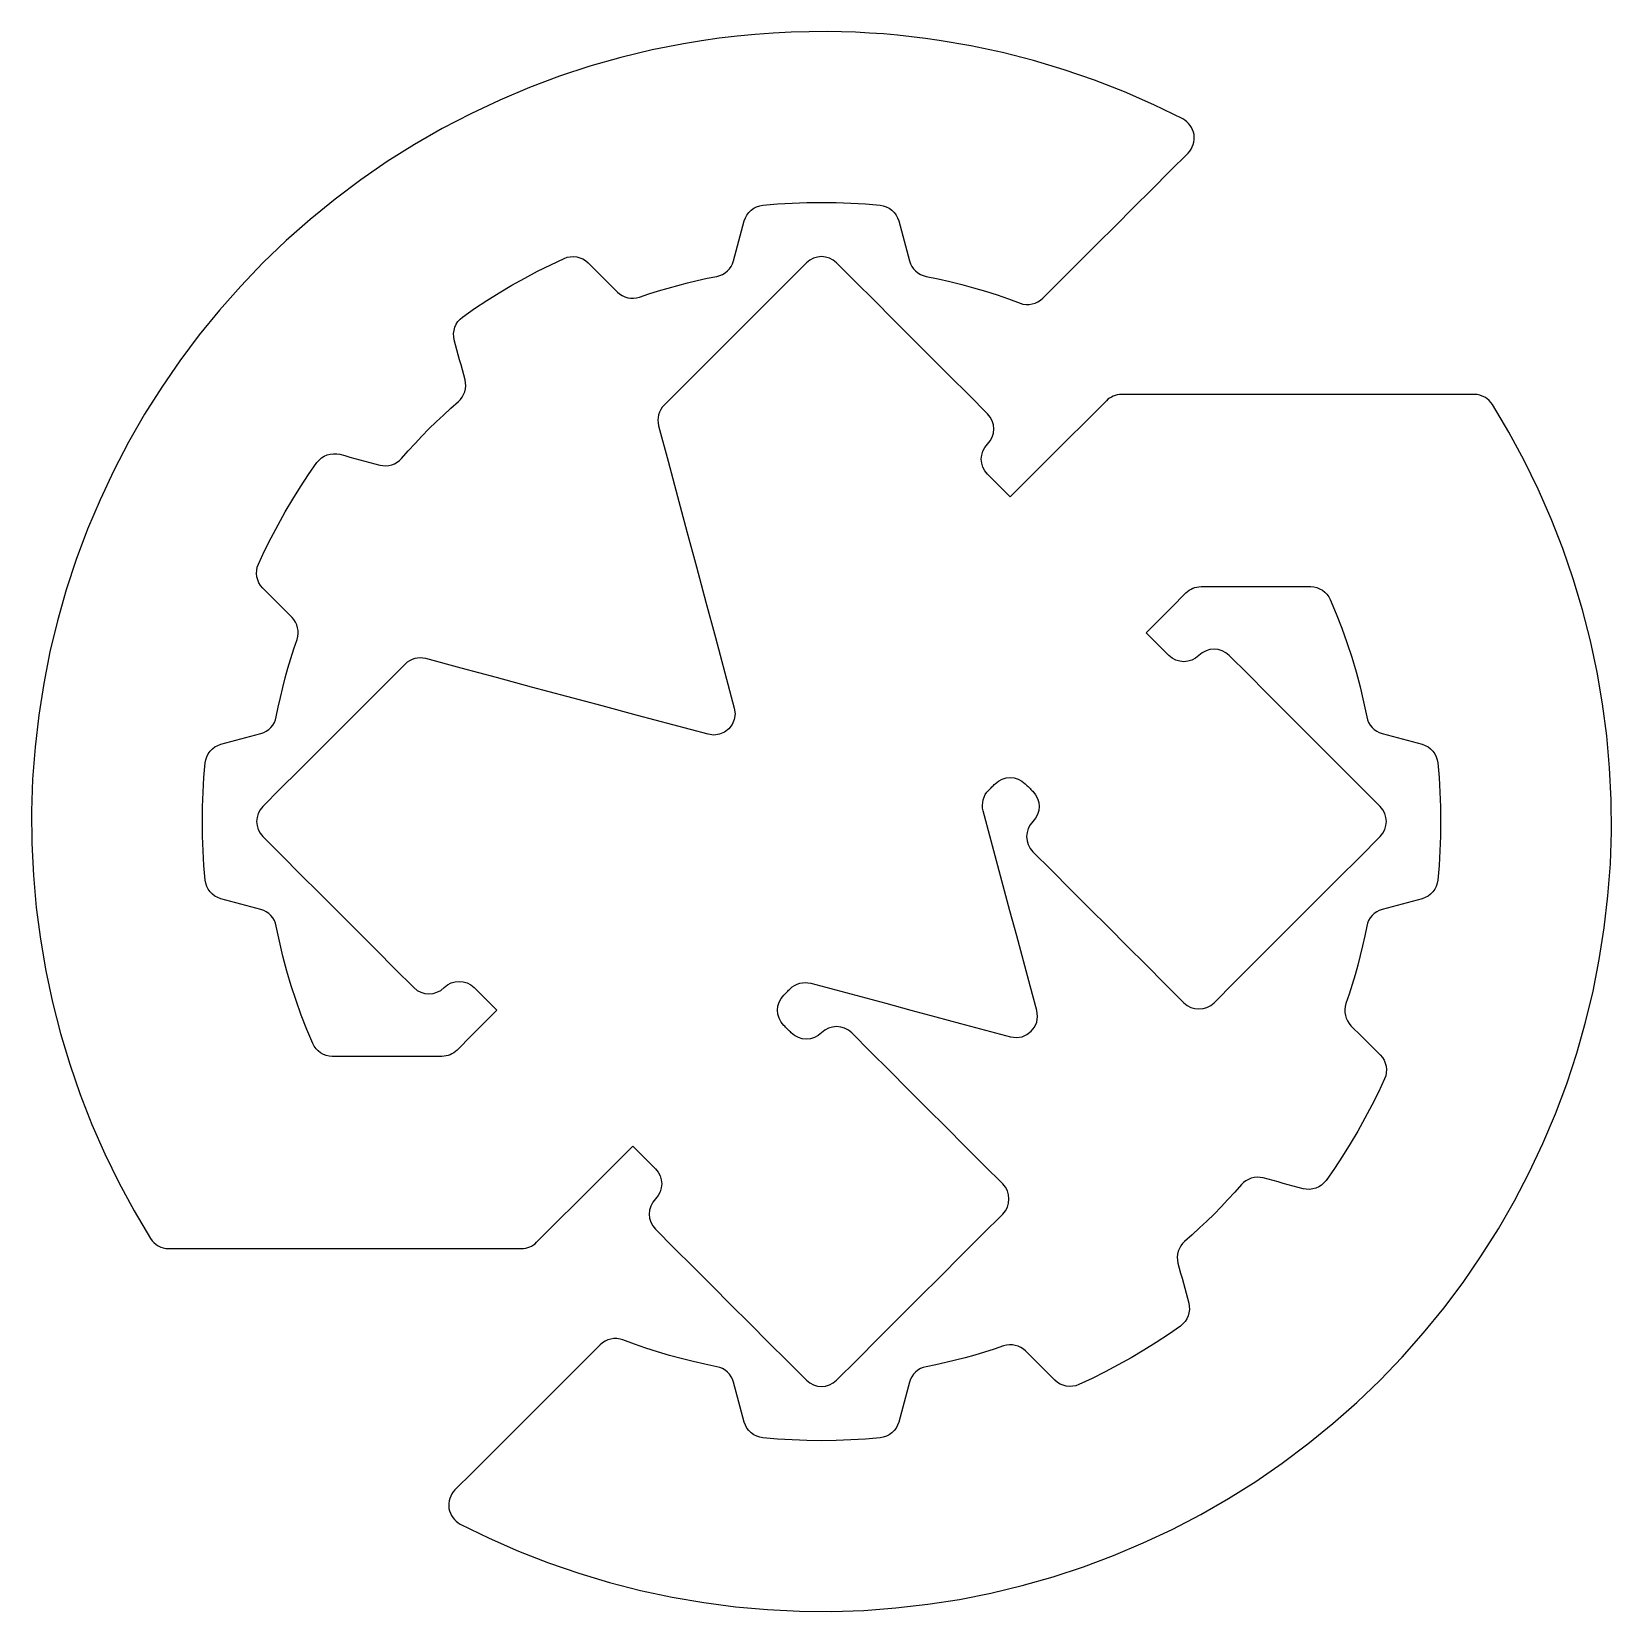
# Model space of a CAD drawing. Extents: x 0 to 169, y 0 to 169.
import ezdxf

# ---------------------------------------------------------------- set-up
doc = ezdxf.new("R2010")
doc.units = 0
doc.layers.add('S', color=7, linetype='CONTINUOUS')

msp = doc.modelspace()

# ---------------------------------------------------------------- linework, layer by layer
at = {"layer": 'S', "color": 7}
for p, q in [((85.291744, 169.331128), (83.355832, 169.323234)), ((86.797283, 169.306708), (85.291744, 169.331128)), ((69.880316, 168.03467), (66.504665, 167.364379)), ((71.790275, 168.350791), (69.880316, 168.03467)), ((73.706934, 168.622922), (71.790275, 168.350791)), ((75.629299, 168.851049), (73.706934, 168.622922)), ((77.556368, 169.035158), (75.629299, 168.851049)), ((79.487147, 169.175234), (77.556368, 169.035158)), ((81.420634, 169.271264), (79.487147, 169.175234)), ((83.355832, 169.323234), (81.420634, 169.271264)), ((88.302202, 169.255686), (86.797283, 169.306708)), ((89.805995, 169.177979), (88.302202, 169.255686)), ((91.308173, 169.073583), (89.805995, 169.177979)), ((92.808258, 168.942494), (91.308173, 169.073583)), ((94.305765, 168.784707), (92.808258, 168.942494)), ((95.800217, 168.600218), (94.305765, 168.784707)), ((97.291123, 168.389024), (95.800217, 168.600218)), ((100.68298, 167.80628), (97.291123, 168.389024)), ((104.048215, 167.085726), (100.68298, 167.80628)), ((63.159143, 166.557027), (59.849117, 165.614498)), ((66.504665, 167.364379), (63.159143, 166.557027)), ((107.381431, 166.229114), (104.048215, 167.085726)), ((110.677237, 165.238194), (107.381431, 166.229114)), ((56.579939, 164.538678), (53.356976, 163.33145)), ((59.849117, 165.614498), (56.579939, 164.538678)), ((113.930237, 164.114718), (110.677237, 165.238194)), ((53.356976, 163.33145), (50.185582, 161.9947)), ((117.135043, 162.860435), (113.930237, 164.114718)), ((120.286257, 161.477097), (117.135043, 162.860435)), ((50.185582, 161.9947), (47.071122, 160.530311)), ((123.37849, 159.966454), (120.286257, 161.477097)), ((47.071122, 160.530311), (44.018951, 158.940169)), ((123.609274, 159.829058), (123.37849, 159.966454)), ((123.821714, 159.66499), (123.609274, 159.829058)), ((124.013687, 159.477192), (123.821714, 159.66499)), ((124.183071, 159.268608), (124.013687, 159.477192)), ((124.327744, 159.042178), (124.183071, 159.268608)), ((44.018951, 158.940169), (41.034408, 157.226385)), ((124.44558, 158.800847), (124.327744, 159.042178)), ((124.534463, 158.547556), (124.44558, 158.800847)), ((124.502725, 157.223793), (124.571381, 157.48362)), ((124.592265, 158.285248), (124.534463, 158.547556)), ((124.571381, 157.48362), (124.609933, 157.749441)), ((124.61727, 158.017802), (124.592265, 158.285248)), ((124.609933, 157.749441), (124.61727, 158.017802)), ((41.034408, 157.226385), (38.122236, 155.392372)), ((122.003672, 154.367554), (123.949533, 156.313551)), ((123.949533, 156.313551), (124.127372, 156.51484)), ((124.127372, 156.51484), (124.2796, 156.735948)), ((124.2796, 156.735948), (124.40509, 156.973417)), ((124.40509, 156.973417), (124.502725, 157.223793)), ((38.122236, 155.392372), (35.286899, 153.441626)), ((120.057815, 152.421558), (122.003672, 154.367554)), ((35.286899, 153.441626), (32.532862, 151.377642)), ((118.111955, 150.475561), (120.057815, 152.421558)), ((32.532862, 151.377642), (29.864592, 149.203912)), ((78.043342, 150.669356), (78.383871, 150.730305)), ((78.383871, 150.730305), (79.951235, 150.860584)), ((79.951235, 150.860584), (81.521212, 150.953641)), ((81.521212, 150.953641), (83.09293, 151.009475)), ((83.09293, 151.009475), (84.66552, 151.028087)), ((84.66552, 151.028087), (86.238113, 151.009475)), ((86.238113, 151.009475), (87.809831, 150.953641)), ((87.809831, 150.953641), (89.379808, 150.860584)), ((89.379808, 150.860584), (90.947171, 150.730305)), ((90.947171, 150.730305), (91.287701, 150.669361)), ((29.864592, 149.203912), (27.286551, 146.923933)), ((76.246396, 148.507805), (76.390127, 149.044138)), ((76.390127, 149.044138), (76.506797, 149.369836)), ((76.506797, 149.369836), (76.673122, 149.672667)), ((76.673122, 149.672667), (76.883206, 149.947647)), ((76.883206, 149.947647), (77.13116, 150.189791)), ((77.13116, 150.189791), (77.411097, 150.394114)), ((77.411097, 150.394114), (77.717119, 150.555631)), ((77.717119, 150.555631), (78.043342, 150.669356)), ((91.287701, 150.669361), (91.613921, 150.555638)), ((91.613921, 150.555638), (91.919946, 150.394122)), ((91.919946, 150.394122), (92.19988, 150.189798)), ((92.19988, 150.189798), (92.447834, 149.947652)), ((92.447834, 149.947652), (92.657918, 149.67267)), ((92.657918, 149.67267), (92.824243, 149.369836)), ((92.824243, 149.369836), (92.940916, 149.044138)), ((92.940916, 149.044138), (93.084646, 148.507805)), ((116.166095, 148.529564), (118.111955, 150.475561)), ((75.815209, 146.898808), (75.958939, 147.43514)), ((75.958939, 147.43514), (76.102666, 147.971473)), ((76.102666, 147.971473), (76.246396, 148.507805)), ((93.084646, 148.507805), (93.228374, 147.971473)), ((93.228374, 147.971473), (93.372104, 147.43514)), ((93.372104, 147.43514), (93.515834, 146.898808)), ((114.220238, 146.583568), (116.166095, 148.529564)), ((27.286551, 146.923933), (24.803208, 144.541198)), ((75.384021, 145.28981), (75.527749, 145.826143)), ((75.527749, 145.826143), (75.671479, 146.362475)), ((75.671479, 146.362475), (75.815209, 146.898808)), ((93.515834, 146.898808), (93.659564, 146.362475)), ((93.659564, 146.362475), (93.803291, 145.826143)), ((93.803291, 145.826143), (93.947021, 145.28981)), ((112.274377, 144.637571), (114.220238, 146.583568)), ((24.803208, 144.541198), (22.419028, 142.059201)), ((54.246048, 143.644918), (55.652333, 144.349372)), ((55.652333, 144.349372), (57.074993, 145.020279)), ((57.074993, 145.020279), (57.400347, 145.137779)), ((57.400347, 145.137779), (57.739669, 145.202442)), ((57.739669, 145.202442), (58.085371, 145.215633)), ((58.085371, 145.215633), (58.429874, 145.178715)), ((58.429874, 145.178715), (58.765592, 145.093054)), ((58.765592, 145.093054), (59.084943, 144.960014)), ((59.084943, 144.960014), (59.380342, 144.780961)), ((59.380342, 144.780961), (59.644206, 144.557259)), ((59.644206, 144.557259), (60.036808, 144.164587)), ((60.036808, 144.164587), (60.429413, 143.771915)), ((74.801309, 143.909633), (74.986966, 144.169451)), ((74.986966, 144.169451), (75.134777, 144.452113)), ((75.134777, 144.452113), (75.240291, 144.753478)), ((75.240291, 144.753478), (75.384021, 145.28981)), ((83.048224, 144.541267), (81.142329, 142.635234)), ((83.407244, 144.834618), (83.048224, 144.541267)), ((83.805324, 145.044154), (83.407244, 144.834618)), ((84.229451, 145.169876), (83.805324, 145.044154)), ((84.666596, 145.211783), (84.229451, 145.169876)), ((85.103741, 145.169876), (84.666596, 145.211783)), ((85.527865, 145.044154), (85.103741, 145.169876)), ((85.925945, 144.834618), (85.527865, 145.044154)), ((86.284963, 144.541267), (85.925945, 144.834618)), ((88.307579, 142.518445), (86.284963, 144.541267)), ((93.947021, 145.28981), (94.090752, 144.753478)), ((94.090752, 144.753478), (94.196275, 144.452114)), ((94.196275, 144.452114), (94.344088, 144.169452)), ((94.344088, 144.169452), (94.529751, 143.909635)), ((110.32852, 142.691575), (112.274377, 144.637571)), ((51.485582, 142.137112), (52.85688, 142.907353)), ((52.85688, 142.907353), (54.246048, 143.644918)), ((60.429413, 143.771915), (60.822015, 143.379243)), ((60.822015, 143.379243), (61.214617, 142.986571)), ((61.214617, 142.986571), (61.607222, 142.593899)), ((61.607222, 142.593899), (61.999824, 142.201227)), ((69.266965, 142.135518), (70.308765, 142.404573)), ((70.308765, 142.404573), (71.355262, 142.65476)), ((71.355262, 142.65476), (72.406111, 142.885991)), ((72.406111, 142.885991), (73.460968, 143.098179)), ((73.460968, 143.098179), (73.769151, 143.181645)), ((73.769151, 143.181645), (74.061723, 143.308665)), ((74.061723, 143.308665), (74.334239, 143.475098)), ((74.334239, 143.475098), (74.582251, 143.676802)), ((74.582251, 143.676802), (74.801309, 143.909633)), ((81.142329, 142.635234), (79.236432, 140.7292)), ((90.330192, 140.495624), (88.307579, 142.518445)), ((94.529751, 143.909635), (94.748812, 143.676803)), ((94.748812, 143.676803), (94.996823, 143.4751)), ((94.996823, 143.4751), (95.269334, 143.308667)), ((95.269334, 143.308667), (95.561903, 143.181646)), ((95.561903, 143.181646), (95.870075, 143.098179)), ((95.870075, 143.098179), (97.155135, 142.837022)), ((97.155135, 142.837022), (98.434078, 142.5476)), ((98.434078, 142.5476), (99.706305, 142.230082)), ((108.38266, 140.745578), (110.32852, 142.691575)), ((22.419028, 142.059201), (20.138378, 139.481659)), ((48.799574, 140.50034), (50.132896, 141.334629)), ((50.132896, 141.334629), (51.485582, 142.137112)), ((61.999824, 142.201227), (62.392429, 141.808555)), ((62.392429, 141.808555), (62.785031, 141.415883)), ((62.785031, 141.415883), (63.027099, 141.207637)), ((63.027099, 141.207637), (63.296432, 141.036764)), ((63.296432, 141.036764), (63.587118, 140.904624)), ((63.587118, 140.904624), (63.893231, 140.812572)), ((63.893231, 140.812572), (64.208857, 140.761967)), ((64.208857, 140.761967), (64.528073, 140.754149)), ((64.528073, 140.754149), (64.84496, 140.790502)), ((64.84496, 140.790502), (65.153604, 140.872372)), ((65.153604, 140.872372), (66.17318, 141.216022)), ((66.17318, 141.216022), (67.198829, 141.541155)), ((67.198829, 141.541155), (68.230204, 141.847683)), ((68.230204, 141.847683), (69.266965, 142.135518)), ((79.236432, 140.7292), (77.330537, 138.823167)), ((99.706305, 142.230082), (100.971217, 141.884634)), ((100.971217, 141.884634), (102.228217, 141.511424)), ((102.228217, 141.511424), (103.476701, 141.110618)), ((103.476701, 141.110618), (104.716077, 140.682388)), ((104.716077, 140.682388), (105.945739, 140.226899)), ((108.133317, 140.532122), (108.38266, 140.745578)), ((20.138378, 139.481659), (17.964726, 136.813338)), ((46.194003, 138.738079), (47.48636, 139.634677)), ((47.48636, 139.634677), (48.799574, 140.50034)), ((92.352808, 138.472799), (90.330192, 140.495624)), ((105.945739, 140.226899), (106.260417, 140.133537)), ((106.260417, 140.133537), (106.585136, 140.08811)), ((106.585136, 140.08811), (106.913439, 140.089239)), ((106.913439, 140.089239), (107.238867, 140.13558)), ((107.238867, 140.13558), (107.554961, 140.225756)), ((107.554961, 140.225756), (107.855263, 140.358392)), ((107.855263, 140.358392), (108.133317, 140.532122)), ((45.241198, 136.967056), (45.285662, 137.31017)), ((45.285662, 137.31017), (45.379346, 137.643774)), ((45.379346, 137.643774), (45.519638, 137.960622)), ((45.519638, 137.960622), (45.703921, 138.253456)), ((45.703921, 138.253456), (45.92958, 138.515025)), ((45.92958, 138.515025), (46.194003, 138.738079)), ((77.330537, 138.823167), (75.42464, 136.917134)), ((94.375424, 136.449977), (92.352808, 138.472799)), ((17.964726, 136.813338), (15.901192, 134.058965)), ((45.248564, 136.621687), (45.241198, 136.967056)), ((45.310393, 136.281312), (45.248564, 136.621687)), ((45.310461, 136.281518), (45.310393, 136.281312)), ((45.310531, 136.281724), (45.310461, 136.281518)), ((45.310599, 136.281933), (45.310531, 136.281724)), ((45.310667, 136.282139), (45.310599, 136.281933)), ((45.310737, 136.282345), (45.310667, 136.282139)), ((45.310805, 136.282554), (45.310737, 136.282345)), ((45.310876, 136.28276), (45.310805, 136.282554)), ((45.310943, 136.282966), (45.310876, 136.28276)), ((45.454674, 135.746634), (45.310943, 136.282966)), ((45.598404, 135.210302), (45.454674, 135.746634)), ((75.42464, 136.917134), (73.518745, 135.011101)), ((96.39804, 134.427155), (94.375424, 136.449977)), ((15.901192, 134.058965), (13.950892, 131.223261)), ((45.742131, 134.673969), (45.598404, 135.210302)), ((45.885861, 134.137637), (45.742131, 134.673969)), ((46.029591, 133.601302), (45.885861, 134.137637)), ((73.518745, 135.011101), (71.61285, 133.105065)), ((98.420657, 132.404333), (96.39804, 134.427155)), ((46.173319, 133.06497), (46.029591, 133.601302)), ((46.317049, 132.528637), (46.173319, 133.06497)), ((46.460779, 131.992305), (46.317049, 132.528637)), ((71.61285, 133.105065), (69.706953, 131.199032)), ((100.44327, 130.38151), (98.420657, 132.404333)), ((13.950892, 131.223261), (12.116945, 128.310959)), ((46.161623, 130.15157), (46.314568, 130.431977)), ((46.314568, 130.431977), (46.428673, 130.730693)), ((46.428673, 130.730693), (46.502141, 131.041896)), ((46.519998, 131.678519), (46.460779, 131.992305)), ((46.502141, 131.041896), (46.533177, 131.359777)), ((46.533177, 131.359777), (46.519998, 131.678519)), ((69.706953, 131.199032), (67.801058, 129.292999)), ((102.465886, 128.358688), (100.44327, 130.38151)), ((116.372372, 130.393296), (116.154779, 130.338079)), ((116.594247, 130.427016), (116.372372, 130.393296)), ((116.81843, 130.438418), (116.594247, 130.427016)), ((121.545929, 130.438418), (116.81843, 130.438418)), ((126.273425, 130.438418), (121.545929, 130.438418)), ((131.000923, 130.438418), (126.273425, 130.438418)), ((135.728419, 130.438418), (131.000923, 130.438418)), ((140.455918, 130.438418), (135.728419, 130.438418)), ((145.183417, 130.438418), (140.455918, 130.438418)), ((149.910913, 130.438418), (145.183417, 130.438418)), ((154.638412, 130.438418), (149.910913, 130.438418)), ((154.927478, 130.419001), (154.638412, 130.438418)), ((155.211345, 130.362082), (154.927478, 130.419001)), ((44.14464, 128.23203), (44.939, 128.957733)), ((44.939, 128.957733), (45.746393, 129.668933)), ((45.746393, 129.668933), (45.971631, 129.895284)), ((45.971631, 129.895284), (46.161623, 130.15157)), ((67.43492, 128.814785), (67.303907, 128.547791)), ((67.600965, 129.064425), (67.43492, 128.814785)), ((67.801058, 129.292999), (67.600965, 129.064425)), ((115.20006, 129.768146), (113.911594, 128.479542)), ((115.366665, 129.918587), (115.20006, 129.768146)), ((115.547408, 130.051618), (115.366665, 129.918587)), ((115.740324, 130.16642), (115.547408, 130.051618)), ((115.943439, 130.262181), (115.740324, 130.16642)), ((116.154779, 130.338079), (115.943439, 130.262181)), ((155.486041, 130.269889), (155.211345, 130.362082)), ((155.747579, 130.144644), (155.486041, 130.269889)), ((155.991978, 129.988561), (155.747579, 130.144644)), ((156.215261, 129.803864), (155.991978, 129.988561)), ((156.413443, 129.592767), (156.215261, 129.803864)), ((156.582547, 129.357495), (156.413443, 129.592767)), ((158.338771, 126.397673), (156.582547, 129.357495)), ((12.116945, 128.310959), (10.402467, 125.326783)), ((42.595974, 126.738123), (43.363556, 127.492074)), ((43.363556, 127.492074), (44.14464, 128.23203)), ((67.150954, 127.976619), (67.131001, 127.679871)), ((67.131001, 127.679871), (67.150022, 127.380633)), ((67.150022, 127.380633), (67.209049, 127.082626)), ((67.208922, 128.267164), (67.150954, 127.976619)), ((67.303907, 128.547791), (67.208922, 128.267164)), ((67.209049, 127.082626), (68.222664, 123.299635)), ((102.759118, 127.999696), (102.465886, 128.358688)), ((102.968569, 127.601678), (102.759118, 127.999696)), ((103.09424, 127.177645), (102.968569, 127.601678)), ((103.13613, 126.740601), (103.09424, 127.177645)), ((112.623129, 127.190937), (111.334663, 125.902336)), ((113.911594, 128.479542), (112.623129, 127.190937)), ((10.402467, 125.326783), (8.810577, 122.275462)), ((41.102265, 125.189231), (41.842133, 125.970425)), ((41.842133, 125.970425), (42.595974, 126.738123)), ((102.465886, 125.122505), (102.759118, 125.481501)), ((102.759118, 125.481501), (102.968569, 125.879521)), ((102.968569, 125.879521), (103.09424, 126.303557)), ((103.09424, 126.303557), (103.13613, 126.740601)), ((111.334663, 125.902336), (110.046197, 124.613732)), ((159.972841, 123.368731), (158.338771, 126.397673)), ((30.818203, 123.404198), (31.079786, 123.629857)), ((31.079786, 123.629857), (31.372631, 123.81414)), ((31.372631, 123.81414), (31.689485, 123.954427)), ((31.689485, 123.954427), (32.023091, 124.048108)), ((32.023091, 124.048108), (32.3662, 124.092566)), ((32.3662, 124.092566), (32.711556, 124.0852)), ((32.711556, 124.0852), (33.051904, 124.023377)), ((33.051904, 124.023377), (33.588169, 123.879647)), ((33.588169, 123.879647), (34.124431, 123.735919)), ((34.124431, 123.735919), (34.660695, 123.592189)), ((39.665387, 123.587375), (40.376604, 124.394798)), ((40.376604, 124.394798), (41.102265, 125.189231)), ((101.7956, 123.504142), (101.837493, 123.941284)), ((101.837493, 123.941284), (101.963172, 124.365405)), ((101.963172, 124.365405), (102.172637, 124.763488)), ((102.172637, 124.763488), (102.465886, 125.122505)), ((110.046197, 124.613732), (108.757734, 123.325128)), ((8.810577, 122.275462), (7.344393, 119.161718)), ((29.698619, 121.847333), (30.595137, 123.139773)), ((30.595137, 123.139773), (30.818203, 123.404198)), ((34.660695, 123.592189), (35.19696, 123.448462)), ((35.19696, 123.448462), (35.733222, 123.304732)), ((35.733222, 123.304732), (36.269486, 123.161002)), ((36.269486, 123.161002), (36.805748, 123.017274)), ((36.805748, 123.017274), (37.342012, 122.873544)), ((37.342012, 122.873544), (37.655795, 122.81428)), ((37.655795, 122.81428), (37.974537, 122.801016)), ((37.974537, 122.801016), (38.292421, 122.83195)), ((38.292421, 122.83195), (38.603633, 122.905311)), ((38.603633, 122.905311), (38.902351, 123.019315)), ((38.902351, 123.019315), (39.182762, 123.17218)), ((39.182762, 123.17218), (39.439045, 123.36213)), ((39.439045, 123.36213), (39.665387, 123.587375)), ((68.222664, 123.299635), (69.236282, 119.516646)), ((101.837493, 123.066996), (101.7956, 123.504142)), ((101.963169, 122.642873), (101.837493, 123.066996)), ((102.172635, 122.24479), (101.963169, 122.642873)), ((102.465886, 121.885769), (102.172635, 122.24479)), ((107.469268, 122.036527), (106.180803, 120.747923)), ((108.757734, 123.325128), (107.469268, 122.036527)), ((161.48258, 120.275903), (159.972841, 123.368731)), ((27.998796, 119.200597), (28.833024, 120.534021)), ((28.833024, 120.534021), (29.698619, 121.847333)), ((102.769193, 121.582462), (102.465886, 121.885769)), ((103.072497, 121.279158), (102.769193, 121.582462)), ((103.375804, 120.975851), (103.072497, 121.279158)), ((103.679111, 120.672544), (103.375804, 120.975851)), ((103.982418, 120.369237), (103.679111, 120.672544)), ((104.285725, 120.06593), (103.982418, 120.369237)), ((106.180803, 120.747923), (104.892337, 119.459319)), ((162.865819, 117.124432), (161.48258, 120.275903)), ((7.344393, 119.161718), (6.006809, 115.990587)), ((27.196371, 117.847813), (27.998796, 119.200597)), ((69.236282, 119.516646), (70.249898, 115.733655)), ((104.58903, 119.762626), (104.285725, 120.06593)), ((104.892337, 119.459319), (104.58903, 119.762626)), ((26.426189, 116.476427), (27.196371, 117.847813)), ((164.12039, 113.919556), (162.865819, 117.124432)), ((6.006809, 115.990587), (4.799608, 112.767607)), ((25.688689, 115.087197), (26.426189, 116.476427)), ((70.249898, 115.733655), (71.263513, 111.950664)), ((24.313489, 112.258229), (24.98431, 113.680881)), ((24.98431, 113.680881), (25.688689, 115.087197)), ((165.244117, 110.66651), (164.12039, 113.919556)), ((4.799608, 112.767607), (3.724235, 109.498251)), ((24.131203, 111.593545), (24.195923, 111.932892)), ((24.195923, 111.932892), (24.313489, 112.258229)), ((71.263513, 111.950664), (72.277128, 108.167672)), ((24.117961, 111.247781), (24.131203, 111.593545)), ((24.154826, 110.903196), (24.117961, 111.247781)), ((24.240428, 110.56738), (24.154826, 110.903196)), ((24.373397, 110.247924), (24.240428, 110.56738)), ((24.552365, 109.952423), (24.373397, 110.247924)), ((166.234832, 107.370536), (165.244117, 110.66651)), ((3.724235, 109.498251), (2.782136, 106.188008)), ((24.775959, 109.688466), (24.552365, 109.952423)), ((25.168631, 109.295864), (24.775959, 109.688466)), ((25.561303, 108.903259), (25.168631, 109.295864)), ((25.953975, 108.510657), (25.561303, 108.903259)), ((26.346647, 108.118055), (25.953975, 108.510657)), ((122.661618, 108.101282), (123.195882, 108.635546)), ((123.195882, 108.635546), (123.730148, 109.169812)), ((123.730148, 109.169812), (123.896665, 109.320144)), ((123.896665, 109.320144), (124.077295, 109.453056)), ((124.077295, 109.453056), (124.270073, 109.567743)), ((124.270073, 109.567743), (124.473033, 109.663397)), ((124.473033, 109.663397), (124.684211, 109.739213)), ((124.684211, 109.739213), (124.901644, 109.794379)), ((124.901644, 109.794379), (125.123366, 109.82809)), ((125.123366, 109.82809), (125.347414, 109.839548)), ((125.347414, 109.839548), (126.816197, 109.839548)), ((126.816197, 109.839548), (128.284978, 109.839548)), ((128.284978, 109.839548), (129.753761, 109.839548)), ((129.753761, 109.839548), (131.222541, 109.839548)), ((131.222541, 109.839548), (132.691324, 109.839548)), ((132.691324, 109.839548), (134.160108, 109.839548)), ((134.160108, 109.839548), (135.628888, 109.839548)), ((135.628888, 109.839548), (137.097671, 109.839548)), ((137.097671, 109.839548), (137.427112, 109.813753)), ((137.427112, 109.813753), (137.748566, 109.738922)), ((137.748566, 109.738922), (138.056408, 109.618732)), ((138.056408, 109.618732), (138.345012, 109.456872)), ((138.345012, 109.456872), (138.608748, 109.257028)), ((138.608748, 109.257028), (138.841994, 109.022888)), ((138.841994, 109.022888), (139.039115, 108.758138)), ((139.039115, 108.758138), (139.194492, 108.466464)), ((139.194492, 108.466464), (139.834022, 106.943841)), ((26.739319, 107.72545), (26.346647, 108.118055)), ((27.131991, 107.332848), (26.739319, 107.72545)), ((27.524663, 106.940243), (27.131991, 107.332848)), ((27.917335, 106.547641), (27.524663, 106.940243)), ((72.277128, 108.167672), (73.290743, 104.384681)), ((121.058821, 106.498483), (121.593085, 107.03275)), ((121.593085, 107.03275), (122.127351, 107.567016)), ((122.127351, 107.567016), (122.661618, 108.101282)), ((139.834022, 106.943841), (140.430981, 105.404042)), ((167.090364, 104.03687), (166.234832, 107.370536)), ((2.782136, 106.188008), (1.974755, 102.842354)), ((28.125581, 106.305564), (27.917335, 106.547641)), ((28.296449, 106.036231), (28.125581, 106.305564)), ((28.428583, 105.745554), (28.296449, 106.036231)), ((28.52063, 105.439447), (28.428583, 105.745554)), ((28.571232, 105.123829), (28.52063, 105.439447)), ((28.579022, 104.804616), (28.571232, 105.123829)), ((119.456025, 104.895687), (119.990291, 105.429953)), ((119.990291, 105.429953), (120.524555, 105.96422)), ((120.524555, 105.96422), (121.058821, 106.498483)), ((140.430981, 105.404042), (140.984994, 103.848275)), ((28.117157, 103.159377), (28.460819, 104.179068)), ((28.460819, 104.179068), (28.542674, 104.487723)), ((28.542674, 104.487723), (28.579022, 104.804616)), ((73.290743, 104.384681), (74.304361, 100.601693)), ((119.759606, 104.592106), (119.456025, 104.895687)), ((120.063189, 104.288525), (119.759606, 104.592106)), ((120.36677, 103.984941), (120.063189, 104.288525)), ((120.670354, 103.681361), (120.36677, 103.984941)), ((120.973935, 103.37778), (120.670354, 103.681361)), ((121.277515, 103.074199), (120.973935, 103.37778)), ((140.984994, 103.848275), (141.495684, 102.277754)), ((167.808859, 100.670981), (167.090364, 104.03687)), ((1.974755, 102.842354), (1.303539, 99.466764)), ((27.485498, 101.102185), (27.792022, 102.133637)), ((27.792022, 102.133637), (28.117157, 103.159377)), ((40.270946, 101.732774), (40.042403, 101.53269)), ((40.520586, 101.898854), (40.270946, 101.732774)), ((40.787599, 102.029929), (40.520586, 101.898854)), ((41.068252, 102.125001), (40.787599, 102.029929)), ((41.358826, 102.183071), (41.068252, 102.125001)), ((41.655588, 102.203137), (41.358826, 102.183071)), ((41.954814, 102.1842), (41.655588, 102.203137)), ((42.252776, 102.125252), (41.954814, 102.1842)), ((46.035629, 101.111566), (42.252776, 102.125252)), ((121.581099, 102.770615), (121.277515, 103.074199)), ((121.88468, 102.467035), (121.581099, 102.770615)), ((122.243627, 102.17389), (121.88468, 102.467035)), ((122.64158, 101.964501), (122.243627, 102.17389)), ((123.065537, 101.83887), (122.64158, 101.964501)), ((123.502496, 101.796991), (123.065537, 101.83887)), ((123.939455, 101.83887), (123.502496, 101.796991)), ((124.363412, 101.964501), (123.939455, 101.83887)), ((124.761365, 102.17389), (124.363412, 101.964501)), ((125.120313, 102.467035), (124.761365, 102.17389)), ((125.47933, 102.760385), (125.120313, 102.467035)), ((125.87741, 102.969921), (125.47933, 102.760385)), ((126.301534, 103.095642), (125.87741, 102.969921)), ((126.738679, 103.137549), (126.301534, 103.095642)), ((127.175824, 103.095642), (126.738679, 103.137549)), ((127.599948, 102.969921), (127.175824, 103.095642)), ((127.998031, 102.760385), (127.599948, 102.969921)), ((128.357049, 102.467035), (127.998031, 102.760385)), ((130.379665, 100.44428), (128.357049, 102.467035)), ((141.495684, 102.277754), (141.962672, 100.693686)), ((26.928621, 99.023506), (27.197669, 100.06536)), ((27.197669, 100.06536), (27.485498, 101.102185)), ((40.042403, 101.53269), (38.136508, 99.626725)), ((49.818482, 100.097881), (46.035629, 101.111566)), ((53.601335, 99.084198), (49.818482, 100.097881)), ((74.304361, 100.601693), (75.317977, 96.818701)), ((132.402281, 98.421529), (130.379665, 100.44428)), ((141.962672, 100.693686), (142.385582, 99.097279)), ((168.38954, 97.278622), (167.808859, 100.670981)), ((1.303539, 99.466764), (0.769931, 96.066726)), ((26.678439, 97.976961), (26.928621, 99.023506)), ((38.136508, 99.626725), (36.230611, 97.72076)), ((57.384188, 98.070512), (53.601335, 99.084198)), ((134.424897, 96.398774), (132.402281, 98.421529)), ((142.385582, 99.097279), (142.764033, 97.489747)), ((26.235012, 95.871151), (26.447208, 96.926061)), ((26.447208, 96.926061), (26.678439, 97.976961)), ((36.230611, 97.72076), (34.324716, 95.814797)), ((61.167038, 97.056826), (57.384188, 98.070512)), ((64.949891, 96.043143), (61.167038, 97.056826)), ((75.317977, 96.818701), (75.398286, 96.190963)), ((142.764033, 97.489747), (143.097648, 95.872297)), ((168.832022, 93.865449), (168.38954, 97.278622)), ((0.769931, 96.066726), (0.375378, 92.647714)), ((25.656637, 94.749908), (25.858254, 94.997911)), ((25.858254, 94.997911), (26.024611, 95.270416)), ((26.024611, 95.270416), (26.151575, 95.562976)), ((26.151575, 95.562976), (26.235012, 95.871151)), ((34.324716, 95.814797), (32.418822, 93.908832)), ((68.732744, 95.029457), (64.949891, 96.043143)), ((72.515597, 94.015772), (68.732744, 95.029457)), ((75.080368, 95.063733), (74.725917, 94.60804)), ((75.311785, 95.598674), (75.080368, 95.063733)), ((75.398286, 96.190963), (75.311785, 95.598674)), ((136.44751, 94.376023), (134.424897, 96.398774)), ((143.097648, 95.872297), (143.181084, 95.564088)), ((143.181084, 95.564088), (143.30805, 95.271457)), ((143.30805, 95.271457), (143.474406, 94.998862)), ((143.474406, 94.998862), (143.676023, 94.75076)), ((20.825454, 93.085725), (21.361856, 93.229453)), ((21.361856, 93.229453), (21.898257, 93.373183)), ((21.898257, 93.373183), (22.434658, 93.516913)), ((22.434658, 93.516913), (22.97106, 93.66064)), ((22.97106, 93.66064), (23.507461, 93.80437)), ((23.507461, 93.80437), (24.043862, 93.948098)), ((24.043862, 93.948098), (24.580264, 94.091828)), ((24.580264, 94.091828), (24.881575, 94.19737)), ((24.881575, 94.19737), (25.164164, 94.345193)), ((25.164164, 94.345193), (25.423896, 94.530855)), ((25.423896, 94.530855), (25.656637, 94.749908)), ((32.418822, 93.908832), (30.512924, 92.002867)), ((73.143279, 93.935463), (72.515597, 94.015772)), ((73.735486, 94.022003), (73.143279, 93.935463)), ((74.270328, 94.253496), (73.735486, 94.022003)), ((74.725917, 94.60804), (74.270328, 94.253496)), ((138.470126, 92.353268), (136.44751, 94.376023)), ((143.676023, 94.75076), (143.908766, 94.531606)), ((143.908766, 94.531606), (144.168498, 94.345862)), ((144.168498, 94.345862), (144.451084, 94.19798)), ((144.451084, 94.19798), (144.752396, 94.092423)), ((144.752396, 94.092423), (145.288799, 93.948693)), ((145.288799, 93.948693), (145.825199, 93.804966)), ((145.825199, 93.804966), (146.361599, 93.661236)), ((146.361599, 93.661236), (146.898002, 93.517506)), ((146.898002, 93.517506), (147.434402, 93.373775)), ((147.434402, 93.373775), (147.970804, 93.230048)), ((147.970804, 93.230048), (148.507207, 93.086318)), ((169.135916, 90.437126), (168.832022, 93.865449)), ((0.375378, 92.647714), (0.121039, 89.215406)), ((18.664876, 91.28874), (18.778492, 91.614924)), ((18.778492, 91.614924), (18.939863, 91.920915)), ((18.939863, 91.920915), (19.144018, 92.200832)), ((19.144018, 92.200832), (19.385986, 92.448781)), ((19.385986, 92.448781), (19.660796, 92.658881)), ((19.660796, 92.658881), (19.963475, 92.825248)), ((19.963475, 92.825248), (20.289053, 92.941995)), ((20.289053, 92.941995), (20.825454, 93.085725)), ((30.512924, 92.002867), (28.607029, 90.096904)), ((140.492742, 90.330514), (138.470126, 92.353268)), ((148.507207, 93.086318), (149.043607, 92.942588)), ((149.043607, 92.942588), (149.369185, 92.825861)), ((149.369185, 92.825861), (149.671865, 92.659556)), ((149.671865, 92.659556), (149.946676, 92.449543)), ((149.946676, 92.449543), (150.188645, 92.201692)), ((150.188645, 92.201692), (150.392802, 91.921883)), ((150.392802, 91.921883), (150.554174, 91.61598)), ((150.554174, 91.61598), (150.667788, 91.289861)), ((18.473716, 89.38078), (18.603988, 90.948248)), ((18.603988, 90.948248), (18.664876, 91.28874)), ((28.607029, 90.096904), (26.701133, 88.190939)), ((142.515359, 88.307762), (140.492742, 90.330514)), ((150.667788, 91.289861), (150.728672, 90.949393)), ((150.728672, 90.949393), (150.858942, 89.381925)), ((169.300838, 86.999315), (169.135916, 90.437126)), ((0.121039, 89.215406), (0.006851, 85.775602)), ((18.380665, 87.81067), (18.473716, 89.38078)), ((26.701133, 88.190939), (24.795238, 86.284974)), ((102.591593, 88.02795), (102.677033, 88.113387)), ((102.677033, 88.113387), (102.762471, 88.198827)), ((102.762471, 88.198827), (102.847908, 88.284264)), ((102.847908, 88.284264), (102.933348, 88.369702)), ((102.933348, 88.369702), (103.018785, 88.455142)), ((103.018785, 88.455142), (103.104225, 88.540579)), ((103.104225, 88.540579), (103.189662, 88.626019)), ((103.189662, 88.626019), (103.275102, 88.711456)), ((103.275102, 88.711456), (103.634119, 89.004806)), ((103.634119, 89.004806), (104.032202, 89.214345)), ((104.032202, 89.214345), (104.456326, 89.340066)), ((104.456326, 89.340066), (104.893471, 89.381973)), ((104.893471, 89.381973), (105.330617, 89.340066)), ((105.330617, 89.340066), (105.75474, 89.214345)), ((105.75474, 89.214345), (106.15282, 89.004806)), ((106.15282, 89.004806), (106.511838, 88.711456)), ((106.511838, 88.711456), (106.612986, 88.610446)), ((106.612986, 88.610446), (106.714132, 88.509435)), ((106.714132, 88.509435), (106.81528, 88.408425)), ((106.81528, 88.408425), (106.916429, 88.307415)), ((106.916429, 88.307415), (107.017577, 88.206405)), ((107.017577, 88.206405), (107.118723, 88.105395)), ((107.118723, 88.105395), (107.219871, 88.004385)), ((144.537975, 86.285008), (142.515359, 88.307762)), ((150.858942, 89.381925), (150.951994, 87.811813)), ((18.324834, 86.2388), (18.380665, 87.81067)), ((101.921022, 86.414373), (101.94106, 86.711206)), ((101.940016, 86.115071), (101.921022, 86.414373)), ((101.94106, 86.711206), (101.999127, 87.001844)), ((101.999127, 87.001844), (102.094219, 87.282565)), ((102.094219, 87.282565), (102.225331, 87.549637)), ((102.225331, 87.549637), (102.391456, 87.799342)), ((102.391456, 87.799342), (102.591593, 88.02795)), ((107.219871, 88.004385), (107.32102, 87.903375)), ((107.32102, 87.903375), (107.61435, 87.544343)), ((107.61435, 87.544343), (107.823872, 87.14626)), ((107.823872, 87.14626), (107.949585, 86.722142)), ((107.949585, 86.722142), (107.991489, 86.285005)), ((150.951994, 87.811813), (151.007826, 86.239943)), ((169.326408, 83.557677), (169.300838, 86.999315)), ((0.006851, 85.775602), (0.03242, 82.333965)), ((18.306224, 84.666049), (18.324834, 86.2388)), ((18.324834, 83.093295), (18.306224, 84.666049)), ((24.166667, 85.103739), (24.124763, 84.666602)), ((24.124763, 84.666602), (24.166667, 84.229468)), ((24.292381, 85.527856), (24.166667, 85.103739)), ((24.501905, 85.925942), (24.292381, 85.527856)), ((24.795238, 86.284974), (24.501905, 85.925942)), ((101.999042, 85.817024), (101.940016, 86.115071)), ((102.716449, 83.139359), (101.999042, 85.817024)), ((107.32102, 84.666638), (107.027689, 84.307584)), ((107.61435, 85.025667), (107.32102, 84.666638)), ((107.823872, 85.42375), (107.61435, 85.025667)), ((107.949585, 85.847868), (107.823872, 85.42375)), ((107.991489, 86.285005), (107.949585, 85.847868)), ((144.831305, 85.925976), (144.537975, 86.285008)), ((145.040827, 85.527893), (144.831305, 85.925976)), ((145.16654, 85.103772), (145.040827, 85.527893)), ((145.208444, 84.666638), (145.16654, 85.103772)), ((145.16654, 84.229502), (145.208444, 84.666638)), ((151.007826, 86.239943), (151.026424, 84.667194)), ((151.026424, 84.667194), (151.007826, 83.094443)), ((18.380665, 81.521424), (18.324834, 83.093295)), ((24.166667, 84.229468), (24.292381, 83.805347)), ((24.292381, 83.805347), (24.501905, 83.407264)), ((24.501905, 83.407264), (24.795238, 83.048235)), ((24.795238, 83.048235), (26.817922, 81.025481)), ((103.433857, 80.461694), (102.716449, 83.139359)), ((106.692454, 83.485231), (106.650547, 83.047995)), ((106.650547, 83.047995), (106.692454, 82.610757)), ((106.818168, 83.909439), (106.692454, 83.485231)), ((107.027689, 84.307584), (106.818168, 83.909439)), ((142.313062, 80.823221), (144.537975, 83.048269)), ((144.537975, 83.048269), (144.831305, 83.407301)), ((144.831305, 83.407301), (145.040827, 83.805384)), ((145.040827, 83.805384), (145.16654, 84.229502)), ((151.007826, 83.094443), (150.951994, 81.522573)), ((169.212218, 80.117874), (169.326408, 83.557677)), ((0.03242, 82.333965), (0.197354, 78.896154)), ((18.473716, 79.951315), (18.380665, 81.521424)), ((106.692454, 82.610757), (106.818168, 82.186551)), ((106.818168, 82.186551), (107.027689, 81.788406)), ((107.027689, 81.788406), (107.32102, 81.429352)), ((107.32102, 81.429352), (109.343636, 79.406668)), ((150.951994, 81.522573), (150.858942, 79.952461)), ((18.603988, 78.383847), (18.473716, 79.951315)), ((26.817922, 81.025481), (28.840608, 79.002729)), ((104.151263, 77.784026), (103.433857, 80.461694)), ((140.088152, 78.598172), (142.313062, 80.823221)), ((150.858942, 79.952461), (150.728672, 78.384993)), ((168.957893, 76.685566), (169.212218, 80.117874)), ((0.197354, 78.896154), (0.501261, 75.467831)), ((18.664873, 78.043357), (18.603988, 78.383847)), ((18.778487, 77.717173), (18.664873, 78.043357)), ((28.840608, 79.002729), (30.863292, 76.979975)), ((109.343636, 79.406668), (111.366252, 77.383981)), ((137.863239, 76.373121), (140.088152, 78.598172)), ((150.667782, 78.044503), (150.554168, 77.718319)), ((150.728672, 78.384993), (150.667782, 78.044503)), ((18.939858, 77.411182), (18.778487, 77.717173)), ((19.144014, 77.131268), (18.939858, 77.411182)), ((19.385983, 76.883319), (19.144014, 77.131268)), ((19.660794, 76.673219), (19.385983, 76.883319)), ((19.963475, 76.506852), (19.660794, 76.673219)), ((20.289053, 76.390102), (19.963475, 76.506852)), ((20.825454, 76.246372), (20.289053, 76.390102)), ((21.361856, 76.102642), (20.825454, 76.246372)), ((30.863292, 76.979975), (32.885975, 74.957223)), ((104.86867, 75.106361), (104.151263, 77.784026)), ((111.366252, 77.383981), (113.388868, 75.361298)), ((135.638328, 74.148072), (137.863239, 76.373121)), ((148.507207, 76.247515), (147.970804, 76.103788)), ((149.043607, 76.391245), (148.507207, 76.247515)), ((149.369185, 76.507992), (149.043607, 76.391245)), ((149.671862, 76.674359), (149.369185, 76.507992)), ((149.946673, 76.884462), (149.671862, 76.674359)), ((150.188639, 77.132411), (149.946673, 76.884462)), ((150.392796, 77.412325), (150.188639, 77.132411)), ((150.554168, 77.718319), (150.392796, 77.412325)), ((168.563358, 73.266554), (168.957893, 76.685566)), ((0.501261, 75.467831), (0.943748, 72.054658)), ((21.898257, 75.958914), (21.361856, 76.102642)), ((22.434658, 75.815184), (21.898257, 75.958914)), ((22.97106, 75.671454), (22.434658, 75.815184)), ((23.507461, 75.527724), (22.97106, 75.671454)), ((24.043862, 75.383997), (23.507461, 75.527724)), ((24.580264, 75.240267), (24.043862, 75.383997)), ((24.881575, 75.134732), (24.580264, 75.240267)), ((25.164164, 74.98691), (24.881575, 75.134732)), ((25.423897, 74.80125), (25.164164, 74.98691)), ((25.656638, 74.582195), (25.423897, 74.80125)), ((25.858255, 74.334189), (25.656638, 74.582195)), ((32.885975, 74.957223), (34.908659, 72.934469)), ((105.586076, 72.428695), (104.86867, 75.106361)), ((113.388868, 75.361298), (115.411484, 73.338614)), ((143.676026, 74.58333), (143.474409, 74.33533)), ((143.908766, 74.802385), (143.676026, 74.58333)), ((144.168498, 74.988045), (143.908766, 74.802385)), ((144.451084, 75.13587), (144.168498, 74.988045)), ((144.752396, 75.241412), (144.451084, 75.13587)), ((145.288799, 75.385143), (144.752396, 75.241412)), ((145.825199, 75.52887), (145.288799, 75.385143)), ((146.361599, 75.6726), (145.825199, 75.52887)), ((146.898002, 75.81633), (146.361599, 75.6726)), ((147.434402, 75.960057), (146.898002, 75.81633)), ((147.970804, 76.103788), (147.434402, 75.960057)), ((26.024612, 74.061684), (25.858255, 74.334189)), ((26.151576, 73.769118), (26.024612, 74.061684)), ((26.235012, 73.460943), (26.151576, 73.769118)), ((26.568629, 71.843471), (26.235012, 73.460943)), ((34.908659, 72.934469), (36.931346, 70.911714)), ((115.411484, 73.338614), (117.434098, 71.31593)), ((133.413415, 71.923024), (135.638328, 74.148072)), ((143.097648, 73.462089), (142.885451, 72.407176)), ((143.181087, 73.770264), (143.097648, 73.462089)), ((143.30805, 74.062824), (143.181087, 73.770264)), ((143.474409, 74.33533), (143.30805, 74.062824)), ((168.029757, 69.866516), (168.563358, 73.266554)), ((0.943748, 72.054658), (1.524424, 68.662299)), ((26.94708, 70.235874), (26.568629, 71.843471)), ((106.303485, 69.751027), (105.586076, 72.428695)), ((117.434098, 71.31593), (119.456714, 69.293243)), ((131.188505, 69.697973), (133.413415, 71.923024)), ((142.65422, 71.356279), (142.404039, 70.309732)), ((142.885451, 72.407176), (142.65422, 71.356279)), ((27.369988, 68.639382), (26.94708, 70.235874)), ((36.931346, 70.911714), (38.95403, 68.888963)), ((107.020891, 67.073362), (106.303485, 69.751027)), ((128.963592, 67.472924), (131.188505, 69.697973)), ((142.404039, 70.309732), (142.134988, 69.267877)), ((167.358543, 66.490926), (168.029757, 69.866516)), ((1.524424, 68.662299), (2.242895, 65.296409)), ((27.836975, 67.055213), (27.369988, 68.639382)), ((38.95403, 68.888963), (40.976714, 66.866208)), ((119.456714, 69.293243), (121.47933, 67.270559)), ((141.847161, 68.231055), (141.540636, 67.199603)), ((142.134988, 69.267877), (141.847161, 68.231055)), ((28.347664, 65.484589), (27.836975, 67.055213)), ((40.976714, 66.866208), (41.335731, 66.572861)), ((41.335731, 66.572861), (41.733811, 66.363328)), ((41.733811, 66.363328), (42.157935, 66.237609)), ((42.157935, 66.237609), (42.59508, 66.195702)), ((42.59508, 66.195702), (43.032226, 66.237609)), ((43.032226, 66.237609), (43.456349, 66.363328)), ((43.456349, 66.363328), (43.854432, 66.572861)), ((43.854432, 66.572861), (44.21345, 66.866208)), ((44.21345, 66.866208), (44.572397, 67.159355)), ((44.572397, 67.159355), (44.97035, 67.368745)), ((44.97035, 67.368745), (45.394307, 67.494381)), ((45.394307, 67.494381), (45.831266, 67.536258)), ((45.831266, 67.536258), (46.268225, 67.494381)), ((46.268225, 67.494381), (46.692182, 67.368745)), ((46.692182, 67.368745), (47.090135, 67.159355)), ((47.090135, 67.159355), (47.449082, 66.866208)), ((47.449082, 66.866208), (47.752528, 66.562695)), ((47.752528, 66.562695), (48.05597, 66.259182)), ((48.05597, 66.259182), (48.359416, 65.955669)), ((80.328606, 65.697526), (80.621849, 66.056544)), ((80.621821, 66.056984), (80.621824, 66.057049)), ((80.621832, 66.056905), (80.621821, 66.056984)), ((80.621824, 66.057049), (80.621849, 66.057097)), ((80.621849, 66.05682), (80.621832, 66.056905)), ((80.621849, 66.057097), (80.625772, 66.06102)), ((80.621866, 66.056736), (80.621849, 66.05682)), ((80.621849, 66.056544), (80.621872, 66.056592)), ((80.621875, 66.056657), (80.621866, 66.056736)), ((80.621872, 66.056592), (80.621875, 66.056657)), ((80.625772, 66.06102), (80.629695, 66.064943)), ((80.629695, 66.064943), (80.633618, 66.068866)), ((80.633618, 66.068866), (80.637541, 66.072789)), ((80.637541, 66.072789), (80.641464, 66.076711)), ((80.641464, 66.076711), (80.645387, 66.080634)), ((80.645387, 66.080634), (80.64931, 66.084557)), ((80.64931, 66.084557), (80.653232, 66.08848)), ((80.653232, 66.08848), (80.734812, 66.169992)), ((80.734812, 66.169992), (80.816391, 66.2515)), ((80.816391, 66.2515), (80.897973, 66.333012)), ((80.897973, 66.333012), (80.979552, 66.414523)), ((80.979552, 66.414523), (81.061131, 66.496034)), ((81.061131, 66.496034), (81.14271, 66.577546)), ((81.14271, 66.577546), (81.224292, 66.659054)), ((81.224292, 66.659054), (81.305871, 66.740566)), ((81.305871, 66.740566), (81.534449, 66.940712)), ((81.534449, 66.940712), (81.784088, 67.106842)), ((81.784088, 67.106842), (82.051079, 67.237954)), ((82.051079, 67.237954), (82.331704, 67.333046)), ((82.331704, 67.333046), (82.622249, 67.391111)), ((82.622249, 67.391111), (82.918997, 67.411148)), ((82.918997, 67.411148), (83.218234, 67.392155)), ((83.218234, 67.392155), (83.516244, 67.333122)), ((83.516244, 67.333122), (86.193774, 66.615646)), ((86.193774, 66.615646), (88.871301, 65.898172)), ((107.738297, 64.395697), (107.020891, 67.073362)), ((121.47933, 67.270559), (123.501946, 65.247876)), ((126.738682, 65.247876), (128.963592, 67.472924)), ((141.215499, 66.173864), (140.87184, 65.154172)), ((141.540636, 67.199603), (141.215499, 66.173864)), ((166.551156, 63.145272), (167.358543, 66.490926)), ((2.242895, 65.296409), (3.098455, 61.962747)), ((28.901678, 63.928735), (28.347664, 65.484589)), ((48.359416, 65.955669), (48.662858, 65.652159)), ((48.662858, 65.652159), (48.966303, 65.348646)), ((48.966303, 65.348646), (49.269749, 65.045133)), ((49.269749, 65.045133), (49.573191, 64.74162)), ((49.876637, 64.438107), (49.34237, 63.903773)), ((49.573191, 64.74162), (49.876637, 64.438107)), ((79.951524, 64.438406), (79.993436, 64.87545)), ((79.993403, 64.001368), (79.951524, 64.438406)), ((79.993436, 64.87545), (80.119133, 65.299494)), ((80.119133, 65.299494), (80.328606, 65.697526)), ((88.871301, 65.898172), (91.548831, 65.180695)), ((91.548831, 65.180695), (94.226357, 64.463222)), ((94.226357, 64.463222), (96.903887, 63.745745)), ((107.818259, 63.768266), (107.738297, 64.395697)), ((123.501946, 65.247876), (123.860964, 64.954528)), ((123.860964, 64.954528), (124.259044, 64.744995)), ((124.259044, 64.744995), (124.683167, 64.619276)), ((124.683167, 64.619276), (125.120313, 64.577369)), ((125.120313, 64.577369), (125.557458, 64.619276)), ((125.557458, 64.619276), (125.981581, 64.744995)), ((125.981581, 64.744995), (126.379664, 64.954528)), ((126.379664, 64.954528), (126.738682, 65.247876)), ((140.789985, 64.845494), (140.753637, 64.528539)), ((140.753637, 64.528539), (140.761426, 64.209239)), ((140.87184, 65.154172), (140.789985, 64.845494)), ((29.498637, 62.388874), (28.901678, 63.928735)), ((48.27384, 62.835104), (47.739574, 62.30077)), ((48.808104, 63.369438), (48.27384, 62.835104)), ((49.34237, 63.903773), (48.808104, 63.369438)), ((80.119079, 63.577343), (79.993403, 64.001368)), ((80.328558, 63.179336), (80.119079, 63.577343)), ((80.621849, 62.820361), (80.328558, 63.179336)), ((80.722859, 62.719212), (80.621849, 62.820361)), ((80.82387, 62.618064), (80.722859, 62.719212)), ((86.285033, 62.681683), (85.847891, 62.639775)), ((86.722179, 62.639775), (86.285033, 62.681683)), ((96.903887, 63.745745), (99.581414, 63.028268)), ((99.581414, 63.028268), (102.258941, 62.310795)), ((107.500135, 62.641582), (107.731585, 63.176271)), ((107.731585, 63.176271), (107.818259, 63.768266)), ((140.761426, 64.209239), (140.812032, 63.893519)), ((140.812032, 63.893519), (140.904079, 63.587311)), ((140.904079, 63.587311), (141.036212, 63.296546)), ((141.036212, 63.296546), (141.207078, 63.027148)), ((141.207078, 63.027148), (141.415324, 62.785049)), ((141.415324, 62.785049), (141.808135, 62.392791)), ((165.60905, 59.835028), (166.551156, 63.145272)), ((3.098455, 61.962747), (4.089208, 58.666775)), ((30.138167, 60.866226), (29.498637, 62.388874)), ((46.671041, 61.232099), (46.136777, 60.697765)), ((47.205307, 61.766433), (46.671041, 61.232099)), ((47.739574, 62.30077), (47.205307, 61.766433)), ((80.92488, 62.516916), (80.82387, 62.618064)), ((81.02589, 62.415767), (80.92488, 62.516916)), ((81.1269, 62.314622), (81.02589, 62.415767)), ((81.22791, 62.213473), (81.1269, 62.314622)), ((81.32892, 62.112325), (81.22791, 62.213473)), ((81.429931, 62.011176), (81.32892, 62.112325)), ((81.788948, 61.717829), (81.429931, 62.011176)), ((82.187031, 61.508296), (81.788948, 61.717829)), ((82.611155, 61.382574), (82.187031, 61.508296)), ((83.0483, 61.340667), (82.611155, 61.382574)), ((83.485442, 61.382574), (83.0483, 61.340667)), ((83.909566, 61.508296), (83.485442, 61.382574)), ((84.307649, 61.717829), (83.909566, 61.508296)), ((84.666667, 62.011176), (84.307649, 61.717829)), ((85.025684, 62.304524), (84.666667, 62.011176)), ((85.423764, 62.514057), (85.025684, 62.304524)), ((85.847891, 62.639775), (85.423764, 62.514057)), ((87.146302, 62.514057), (86.722179, 62.639775)), ((87.544385, 62.304524), (87.146302, 62.514057)), ((87.903403, 62.011176), (87.544385, 62.304524)), ((89.926019, 59.988422), (87.903403, 62.011176)), ((102.258941, 62.310795), (104.936471, 61.593318)), ((104.936471, 61.593318), (105.563848, 61.513367)), ((105.563848, 61.513367), (106.155767, 61.600091)), ((106.155767, 61.600091), (106.690363, 61.831618)), ((106.690363, 61.831618), (107.145771, 62.186072)), ((107.145771, 62.186072), (107.500135, 62.641582)), ((141.808135, 62.392791), (142.200943, 62.000531)), ((142.200943, 62.000531), (142.593754, 61.608273)), ((142.593754, 61.608273), (142.986565, 61.216015)), ((142.986565, 61.216015), (143.379373, 60.823757)), ((30.293544, 60.574552), (30.138167, 60.866226)), ((30.490668, 60.309802), (30.293544, 60.574552)), ((30.723911, 60.075662), (30.490668, 60.309802)), ((30.98765, 59.875818), (30.723911, 60.075662)), ((31.276253, 59.713955), (30.98765, 59.875818)), ((31.584096, 59.593765), (31.276253, 59.713955)), ((31.90555, 59.518934), (31.584096, 59.593765)), ((32.23499, 59.493139), (31.90555, 59.518934)), ((33.703774, 59.493139), (32.23499, 59.493139)), ((35.172554, 59.493139), (33.703774, 59.493139)), ((36.641337, 59.493139), (35.172554, 59.493139)), ((38.110118, 59.493139), (36.641337, 59.493139)), ((39.578901, 59.493139), (38.110118, 59.493139)), ((41.047684, 59.493139), (39.578901, 59.493139)), ((42.516465, 59.493139), (41.047684, 59.493139)), ((43.985248, 59.493139), (42.516465, 59.493139)), ((44.209295, 59.504625), (43.985248, 59.493139)), ((44.431015, 59.538402), (44.209295, 59.504625)), ((44.648447, 59.593655), (44.431015, 59.538402)), ((44.859626, 59.66957), (44.648447, 59.593655)), ((45.062589, 59.765328), (44.859626, 59.66957)), ((45.255363, 59.880102), (45.062589, 59.765328)), ((45.435994, 60.013077), (45.255363, 59.880102)), ((45.602511, 60.163431), (45.435994, 60.013077)), ((46.136777, 60.697765), (45.602511, 60.163431)), ((91.948632, 57.96567), (89.926019, 59.988422)), ((143.379373, 60.823757), (143.772184, 60.431499)), ((143.772184, 60.431499), (144.164993, 60.039239)), ((144.164993, 60.039239), (144.557804, 59.646981)), ((144.557804, 59.646981), (144.781397, 59.383049)), ((144.781397, 59.383049), (144.960365, 59.087611)), ((164.53367, 56.565676), (165.60905, 59.835028)), ((4.089208, 58.666775), (5.212975, 55.413729)), ((93.971248, 55.942916), (91.948632, 57.96567)), ((144.960365, 59.087611), (145.093334, 58.768242)), ((145.093334, 58.768242), (145.178935, 58.432528)), ((145.202563, 57.742368), (145.137844, 57.403083)), ((145.178935, 58.432528), (145.215799, 58.088042)), ((145.215799, 58.088042), (145.202563, 57.742368)), ((95.993864, 53.920161), (93.971248, 55.942916)), ((145.020278, 57.077765), (144.349433, 55.655091)), ((145.137844, 57.403083), (145.020278, 57.077765)), ((163.326465, 53.342692), (164.53367, 56.565676)), ((5.212975, 55.413729), (6.467575, 52.208851)), ((143.64499, 54.248713), (142.907402, 52.859395)), ((144.349433, 55.655091), (143.64499, 54.248713)), ((98.016481, 51.89741), (95.993864, 53.920161)), ((142.907402, 52.859395), (142.137119, 51.487911)), ((161.988878, 50.171562), (163.326465, 53.342692)), ((6.467575, 52.208851), (7.850829, 49.057379)), ((100.039097, 49.874655), (98.016481, 51.89741)), ((142.137119, 51.487911), (141.334594, 50.135025)), ((63.151907, 48.585363), (64.440373, 49.873967)), ((64.440373, 49.873967), (64.743748, 49.570524)), ((64.743748, 49.570524), (65.047122, 49.267079)), ((65.047122, 49.267079), (65.350497, 48.963634)), ((102.06171, 47.851904), (100.039097, 49.874655)), ((141.334594, 50.135025), (140.500278, 48.801511)), ((160.522694, 47.057781), (161.988878, 50.171562)), ((7.850829, 49.057379), (9.360556, 45.964551)), ((61.863441, 47.296759), (63.151907, 48.585363)), ((65.350497, 48.963634), (65.653872, 48.660191)), ((65.653872, 48.660191), (65.95725, 48.356749)), ((65.95725, 48.356749), (66.260624, 48.053303)), ((66.260624, 48.053303), (66.563999, 47.749861)), ((66.563999, 47.749861), (66.867374, 47.446415)), ((66.867374, 47.446415), (67.160504, 47.087457)), ((104.084326, 45.829149), (102.06171, 47.851904)), ((139.634623, 47.488139), (138.738079, 46.195674)), ((140.500278, 48.801511), (139.634623, 47.488139)), ((9.360556, 45.964551), (10.994577, 42.935607)), ((59.28651, 44.719553), (60.574976, 46.008157)), ((60.574976, 46.008157), (61.863441, 47.296759)), ((67.160504, 47.087457), (67.369882, 46.689501)), ((67.369882, 46.689501), (67.495507, 46.26555)), ((67.495507, 46.26555), (67.537384, 45.828599)), ((67.537384, 45.828599), (67.495507, 45.391646)), ((104.377657, 45.470118), (104.084326, 45.829149)), ((129.668383, 45.74809), (128.957141, 44.940581)), ((129.894725, 45.973334), (129.668383, 45.74809)), ((130.151008, 46.163284), (129.894725, 45.973334)), ((130.431419, 46.316149), (130.151008, 46.163284)), ((130.730137, 46.430153), (130.431419, 46.316149)), ((131.041346, 46.503514), (130.730137, 46.430153)), ((131.35923, 46.534448), (131.041346, 46.503514)), ((131.677972, 46.521184), (131.35923, 46.534448)), ((131.991755, 46.461923), (131.677972, 46.521184)), ((132.528019, 46.318263), (131.991755, 46.461923)), ((133.064281, 46.174601), (132.528019, 46.318263)), ((133.600546, 46.030941), (133.064281, 46.174601)), ((134.13681, 45.887282), (133.600546, 46.030941)), ((134.673072, 45.743619), (134.13681, 45.887282)), ((135.209336, 45.59996), (134.673072, 45.743619)), ((138.515036, 45.931272), (138.253518, 45.705674)), ((138.738079, 46.195674), (138.515036, 45.931272)), ((158.930806, 44.006366), (160.522694, 47.057781)), ((57.998044, 43.430949), (59.28651, 44.719553)), ((66.867374, 44.21078), (66.574043, 43.851748)), ((67.160504, 44.569738), (66.867374, 44.21078)), ((67.369882, 44.967694), (67.160504, 44.569738)), ((67.495507, 45.391646), (67.369882, 44.967694)), ((104.587178, 45.072035), (104.377657, 45.470118)), ((104.712891, 44.647917), (104.587178, 45.072035)), ((104.754796, 44.21078), (104.712891, 44.647917)), ((104.712891, 43.773643), (104.754796, 44.21078)), ((128.231417, 44.146114), (127.491462, 43.364929)), ((128.957141, 44.940581), (128.231417, 44.146114)), ((135.745598, 45.456297), (135.209336, 45.59996)), ((136.281863, 45.312638), (135.745598, 45.456297)), ((136.622189, 45.250791), (136.281863, 45.312638)), ((136.967482, 45.243341), (136.622189, 45.250791)), ((137.310501, 45.287715), (136.967482, 45.243341)), ((137.644008, 45.381294), (137.310501, 45.287715)), ((137.96076, 45.521482), (137.644008, 45.381294)), ((138.253518, 45.705674), (137.96076, 45.521482)), ((10.994577, 42.935607), (12.750712, 39.975784)), ((56.709578, 42.142348), (57.998044, 43.430949)), ((66.238809, 43.029547), (66.196901, 42.592411)), ((66.196901, 42.592411), (66.238809, 42.155274)), ((66.364522, 43.453665), (66.238809, 43.029547)), ((66.574043, 43.851748), (66.364522, 43.453665)), ((101.859416, 40.367365), (104.084326, 42.592413)), ((104.084326, 42.592413), (104.377657, 42.951442)), ((104.377657, 42.951442), (104.587178, 43.349525)), ((104.587178, 43.349525), (104.712891, 43.773643)), ((126.737516, 42.597262), (125.969835, 41.84335)), ((127.491462, 43.364929), (126.737516, 42.597262)), ((157.216325, 41.022064), (158.930806, 44.006366)), ((54.132647, 39.56514), (55.421112, 40.853744)), ((55.421112, 40.853744), (56.709578, 42.142348)), ((66.238809, 42.155274), (66.364522, 41.731156)), ((66.364522, 41.731156), (66.574043, 41.333073)), ((66.574043, 41.333073), (66.867374, 40.974044)), ((66.867374, 40.974044), (68.88999, 38.951289)), ((125.188661, 41.103431), (124.394242, 40.377745)), ((125.969835, 41.84335), (125.188661, 41.103431)), ((155.382378, 38.109627), (157.216325, 41.022064)), ((12.750712, 39.975784), (12.919785, 39.740479)), ((12.919785, 39.740479), (13.117947, 39.529377)), ((13.117947, 39.529377), (13.341216, 39.344685)), ((13.341216, 39.344685), (13.585611, 39.188621)), ((13.585611, 39.188621), (13.847153, 39.063394)), ((13.847153, 39.063394), (14.121861, 38.971214)), ((14.121861, 38.971214), (14.405752, 38.914296)), ((52.960321, 38.939972), (53.177908, 38.995198)), ((53.177908, 38.995198), (53.389245, 39.071104)), ((53.389245, 39.071104), (53.59236, 39.166873)), ((53.59236, 39.166873), (53.785279, 39.281684)), ((53.785279, 39.281684), (53.966031, 39.414712)), ((53.966031, 39.414712), (54.132647, 39.56514)), ((68.88999, 38.951289), (70.912603, 36.928538)), ((99.634503, 38.142314), (101.859416, 40.367365)), ((123.171658, 39.18388), (123.018796, 38.903473)), ((123.361597, 39.440172), (123.171658, 39.18388)), ((123.586824, 39.666531), (123.361597, 39.440172)), ((124.394242, 40.377745), (123.586824, 39.666531)), ((14.405752, 38.914296), (14.694848, 38.894851)), ((14.694848, 38.894851), (19.422277, 38.894851)), ((19.422277, 38.894851), (24.149706, 38.894851)), ((24.149706, 38.894851), (28.877136, 38.894851)), ((28.877136, 38.894851), (33.604564, 38.894851)), ((33.604564, 38.894851), (38.331992, 38.894851)), ((38.331992, 38.894851), (43.059421, 38.894851)), ((43.059421, 38.894851), (47.786852, 38.894851)), ((47.786852, 38.894851), (52.51428, 38.894851)), ((52.51428, 38.894851), (52.738452, 38.906252)), ((52.738452, 38.906252), (52.960321, 38.939972)), ((97.409593, 35.917265), (99.634503, 38.142314)), ((122.831425, 38.293559), (122.800483, 37.975681)), ((122.800483, 37.975681), (122.813747, 37.656945)), ((122.813747, 37.656945), (122.873, 37.343159)), ((122.904792, 38.60476), (122.831425, 38.293559)), ((122.873, 37.343159), (123.01673, 36.806894)), ((123.018796, 38.903473), (122.904792, 38.60476)), ((153.432078, 35.273804), (155.382378, 38.109627)), ((70.912603, 36.928538), (72.935219, 34.905783)), ((95.18468, 33.692217), (97.409593, 35.917265)), ((123.01673, 36.806894), (123.16046, 36.270633)), ((123.16046, 36.270633), (123.304187, 35.734368)), ((123.304187, 35.734368), (123.447917, 35.198104)), ((72.935219, 34.905783), (74.957836, 32.883029)), ((123.447917, 35.198104), (123.591647, 34.661842)), ((123.591647, 34.661842), (123.735375, 34.125577)), ((123.735375, 34.125577), (123.879105, 33.589316)), ((151.368543, 32.519346), (153.432078, 35.273804)), ((74.957836, 32.883029), (76.980452, 30.860278)), ((92.959769, 31.467165), (95.18468, 33.692217)), ((123.879105, 33.589316), (124.022835, 33.053051)), ((124.022835, 33.053051), (124.084656, 32.712688)), ((124.092022, 32.367324), (124.047555, 32.024216)), ((124.084656, 32.712688), (124.092022, 32.367324)), ((149.194893, 29.851003), (151.368543, 32.519346)), ((76.980452, 30.860278), (79.003068, 28.837523)), ((90.734859, 29.242117), (92.959769, 31.467165)), ((123.139234, 30.596284), (121.846865, 29.699768)), ((123.403645, 30.819347), (123.139234, 30.596284)), ((123.629299, 31.080924), (123.403645, 30.819347)), ((123.813578, 31.373764), (123.629299, 31.080924)), ((123.953868, 31.690612), (123.813578, 31.373764)), ((124.047555, 32.024216), (123.953868, 31.690612)), ((61.199911, 28.801653), (60.950577, 28.588191)), ((61.477957, 28.975386), (61.199911, 28.801653)), ((61.778255, 29.108019), (61.477957, 28.975386)), ((62.094347, 29.198189), (61.778255, 29.108019)), ((62.419778, 29.244527), (62.094347, 29.198189)), ((62.748084, 29.245656), (62.419778, 29.244527)), ((63.072809, 29.200232), (62.748084, 29.245656)), ((63.387498, 29.106876), (63.072809, 29.200232)), ((64.61716, 28.651395), (63.387498, 29.106876)), ((79.003068, 28.837523), (81.025681, 26.814772)), ((88.509946, 27.017066), (90.734859, 29.242117)), ((120.53362, 28.834139), (119.200258, 27.999845)), ((121.846865, 29.699768), (120.53362, 28.834139)), ((146.914243, 27.273527), (149.194893, 29.851003)), ((60.950577, 28.588191), (59.004716, 26.642195)), ((65.856533, 28.223162), (64.61716, 28.651395)), ((67.105019, 27.822353), (65.856533, 28.223162)), ((68.362017, 27.449134), (67.105019, 27.822353)), ((69.626929, 27.10368), (68.362017, 27.449134)), ((70.899155, 26.786157), (69.626929, 27.10368)), ((100.066272, 27.198258), (99.024471, 26.929213)), ((101.103032, 27.486082), (100.066272, 27.198258)), ((102.134408, 27.792601), (101.103032, 27.486082)), ((103.160057, 28.117738), (102.134408, 27.792601)), ((104.179632, 28.461403), (103.160057, 28.117738)), ((104.488276, 28.543267), (104.179632, 28.461403)), ((104.80517, 28.579623), (104.488276, 28.543267)), ((105.124388, 28.571833), (104.80517, 28.579623)), ((105.440017, 28.521231), (105.124388, 28.571833)), ((105.746132, 28.429184), (105.440017, 28.521231)), ((106.036813, 28.297045), (105.746132, 28.429184)), ((106.306146, 28.126171), (106.036813, 28.297045)), ((106.548205, 27.917916), (106.306146, 28.126171)), ((106.940807, 27.525243), (106.548205, 27.917916)), ((107.333412, 27.132574), (106.940807, 27.525243)), ((107.726014, 26.739901), (107.333412, 27.132574)), ((117.847539, 27.197329), (116.476221, 26.427049)), ((119.200258, 27.999845), (117.847539, 27.197329)), ((144.530064, 24.791453), (146.914243, 27.273527)), ((59.004716, 26.642195), (57.058859, 24.696197)), ((72.178099, 26.496738), (70.899155, 26.786157)), ((73.463161, 26.235595), (72.178099, 26.496738)), ((73.771325, 26.152134), (73.463161, 26.235595)), ((74.063883, 26.025108), (73.771325, 26.152134)), ((74.336391, 25.858668), (74.063883, 26.025108)), ((74.584402, 25.656958), (74.336391, 25.858668)), ((74.803463, 25.424119), (74.584402, 25.656958)), ((74.989128, 25.164299), (74.803463, 25.424119)), ((81.025681, 26.814772), (83.048297, 24.792017)), ((86.285036, 24.792017), (88.509946, 27.017066)), ((94.53197, 25.424119), (94.346302, 25.164299)), ((94.751031, 25.656958), (94.53197, 25.424119)), ((94.99904, 25.85867), (94.751031, 25.656958)), ((95.271548, 26.025111), (94.99904, 25.85867)), ((95.564108, 26.152134), (95.271548, 26.025111)), ((95.872269, 26.235595), (95.564108, 26.152134)), ((96.927125, 26.447798), (95.872269, 26.235595)), ((97.977974, 26.679034), (96.927125, 26.447798)), ((99.024471, 26.929213), (97.977974, 26.679034)), ((108.118619, 26.347228), (107.726014, 26.739901)), ((108.511221, 25.954555), (108.118619, 26.347228)), ((108.903824, 25.561885), (108.511221, 25.954555)), ((109.296429, 25.169213), (108.903824, 25.561885)), ((115.087061, 25.689447), (113.680816, 24.984975)), ((116.476221, 26.427049), (115.087061, 25.689447)), ((57.058859, 24.696197), (55.112999, 22.750201)), ((75.136954, 24.881642), (74.989128, 25.164299)), ((75.242485, 24.580294), (75.136954, 24.881642)), ((75.386215, 24.043894), (75.242485, 24.580294)), ((75.529945, 23.507491), (75.386215, 24.043894)), ((83.048297, 24.792017), (83.407318, 24.49867)), ((83.407318, 24.49867), (83.805398, 24.289137)), ((83.805398, 24.289137), (84.229524, 24.163415)), ((84.229524, 24.163415), (84.666669, 24.121508)), ((84.666669, 24.121508), (85.103815, 24.163415)), ((85.103815, 24.163415), (85.527938, 24.289137)), ((85.527938, 24.289137), (85.926018, 24.49867)), ((85.926018, 24.49867), (86.285036, 24.792017)), ((93.949215, 24.043894), (93.805488, 23.507491)), ((94.092945, 24.580294), (93.949215, 24.043894)), ((94.19848, 24.881642), (94.092945, 24.580294)), ((94.346302, 25.164299), (94.19848, 24.881642)), ((109.689031, 24.77654), (109.296429, 25.169213)), ((109.952954, 24.552933), (109.689031, 24.77654)), ((110.248392, 24.373959), (109.952954, 24.552933)), ((110.567764, 24.240984), (110.248392, 24.373959)), ((110.903487, 24.155383), (110.567764, 24.240984)), ((111.247978, 24.118519), (110.903487, 24.155383)), ((111.593658, 24.131784), (111.247978, 24.118519)), ((111.93294, 24.196508), (111.593658, 24.131784)), ((112.258244, 24.314082), (111.93294, 24.196508)), ((113.680816, 24.984975), (112.258244, 24.314082)), ((142.04672, 22.408707), (144.530064, 24.791453)), ((55.112999, 22.750201), (53.167139, 20.804206)), ((75.673672, 22.971088), (75.529945, 23.507491)), ((75.817403, 22.434688), (75.673672, 22.971088)), ((75.961133, 21.898288), (75.817403, 22.434688)), ((93.518028, 22.434688), (93.374297, 21.898288)), ((93.661758, 22.971088), (93.518028, 22.434688)), ((93.805488, 23.507491), (93.661758, 22.971088)), ((139.468679, 20.128775), (142.04672, 22.408707)), ((53.167139, 20.804206), (51.221282, 18.858207)), ((76.104863, 21.361885), (75.961133, 21.898288)), ((76.24859, 20.825483), (76.104863, 21.361885)), ((76.39232, 20.289083), (76.24859, 20.825483)), ((93.08684, 20.825483), (92.94311, 20.289083)), ((93.23057, 21.361885), (93.08684, 20.825483)), ((93.374297, 21.898288), (93.23057, 21.361885)), ((51.221282, 18.858207), (49.275421, 16.912212)), ((76.509064, 19.9635), (76.39232, 20.289083)), ((76.675437, 19.660816), (76.509064, 19.9635)), ((76.885543, 19.386002), (76.675437, 19.660816)), ((77.133501, 19.144034), (76.885543, 19.386002)), ((77.41342, 18.939877), (77.133501, 19.144034)), ((77.719411, 18.778508), (77.41342, 18.939877)), ((78.045589, 18.664899), (77.719411, 18.778508)), ((78.386065, 18.604018), (78.045589, 18.664899)), ((91.289841, 18.664905), (90.949365, 18.604018)), ((91.616019, 18.778516), (91.289841, 18.664905)), ((91.92201, 18.939885), (91.616019, 18.778516)), ((92.201927, 19.144039), (91.92201, 18.939885)), ((92.449881, 19.386008), (92.201927, 19.144039)), ((92.65999, 19.660819), (92.449881, 19.386008)), ((92.82636, 19.9635), (92.65999, 19.660819)), ((92.94311, 20.289083), (92.82636, 19.9635)), ((136.800409, 17.95513), (139.468679, 20.128775)), ((79.953429, 18.473739), (78.386065, 18.604018)), ((81.523405, 18.380682), (79.953429, 18.473739)), ((83.095124, 18.324847), (81.523405, 18.380682)), ((84.667717, 18.30622), (83.095124, 18.324847)), ((86.240307, 18.324847), (84.667717, 18.30622)), ((87.812025, 18.380682), (86.240307, 18.324847)), ((89.382002, 18.473739), (87.812025, 18.380682)), ((90.949365, 18.604018), (89.382002, 18.473739)), ((134.046372, 15.891262), (136.800409, 17.95513)), ((49.275421, 16.912212), (47.329564, 14.966213)), ((131.211035, 13.940649), (134.046372, 15.891262)), ((47.329564, 14.966213), (45.383704, 13.020218)), ((128.298863, 12.106769), (131.211035, 13.940649)), ((44.830529, 12.109952), (44.76187, 11.850127)), ((44.928166, 12.360329), (44.830529, 12.109952)), ((45.053656, 12.597805), (44.928166, 12.360329)), ((45.205876, 12.818917), (45.053656, 12.597805)), ((45.383704, 13.020218), (45.205876, 12.818917)), ((125.314321, 10.39311), (128.298863, 12.106769)), ((44.723312, 11.584311), (44.715975, 11.315954)), ((44.715975, 11.315954), (44.74098, 11.04852)), ((44.76187, 11.850127), (44.723312, 11.584311)), ((44.74098, 11.04852), (44.798784, 10.786197)), ((44.798784, 10.786197), (44.88767, 10.532847)), ((44.88767, 10.532847), (45.005512, 10.291428)), ((45.005512, 10.291428), (45.150188, 10.064897)), ((122.262175, 8.802968), (125.314321, 10.39311)), ((45.150188, 10.064897), (45.319572, 9.856208)), ((45.319572, 9.856208), (45.511545, 9.668315)), ((45.511545, 9.668315), (45.723979, 9.504183)), ((45.723979, 9.504183), (45.954755, 9.366761)), ((45.954755, 9.366761), (49.046988, 7.856031)), ((119.147773, 7.338579), (122.262175, 8.802968)), ((49.046988, 7.856031), (52.198205, 6.472654)), ((115.976471, 6.001828), (119.147773, 7.338579)), ((52.198205, 6.472654), (55.403011, 5.218371)), ((55.403011, 5.218371), (58.656011, 4.094917)), ((112.753606, 4.7946), (115.976471, 6.001828)), ((58.656011, 4.094917), (61.951816, 3.104032)), ((106.174591, 2.776251), (109.48453, 3.71878)), ((109.48453, 3.71878), (112.753606, 4.7946)), ((61.951816, 3.104032), (65.285033, 2.24746)), ((65.285033, 2.24746), (68.650265, 1.526932)), ((99.453505, 1.298609), (102.829134, 1.968901)), ((102.829134, 1.968901), (106.174591, 2.776251)), ((68.650265, 1.526932), (72.042122, 0.944191)), ((72.042122, 0.944191), (75.454998, 0.500707)), ((75.454998, 0.500707), (78.883098, 0.196737)), ((78.883098, 0.196737), (82.320742, 0.032213)), ((82.320742, 0.032213), (85.762256, 0.007039)), ((85.762256, 0.007039), (89.201966, 0.121175)), ((89.201966, 0.121175), (92.634195, 0.374531)), ((92.634195, 0.374531), (96.053267, 0.767035)), ((96.053267, 0.767035), (99.453505, 1.298609))]:
    msp.add_line(p, q, dxfattribs=at)

doc.saveas('drawing.dxf')
